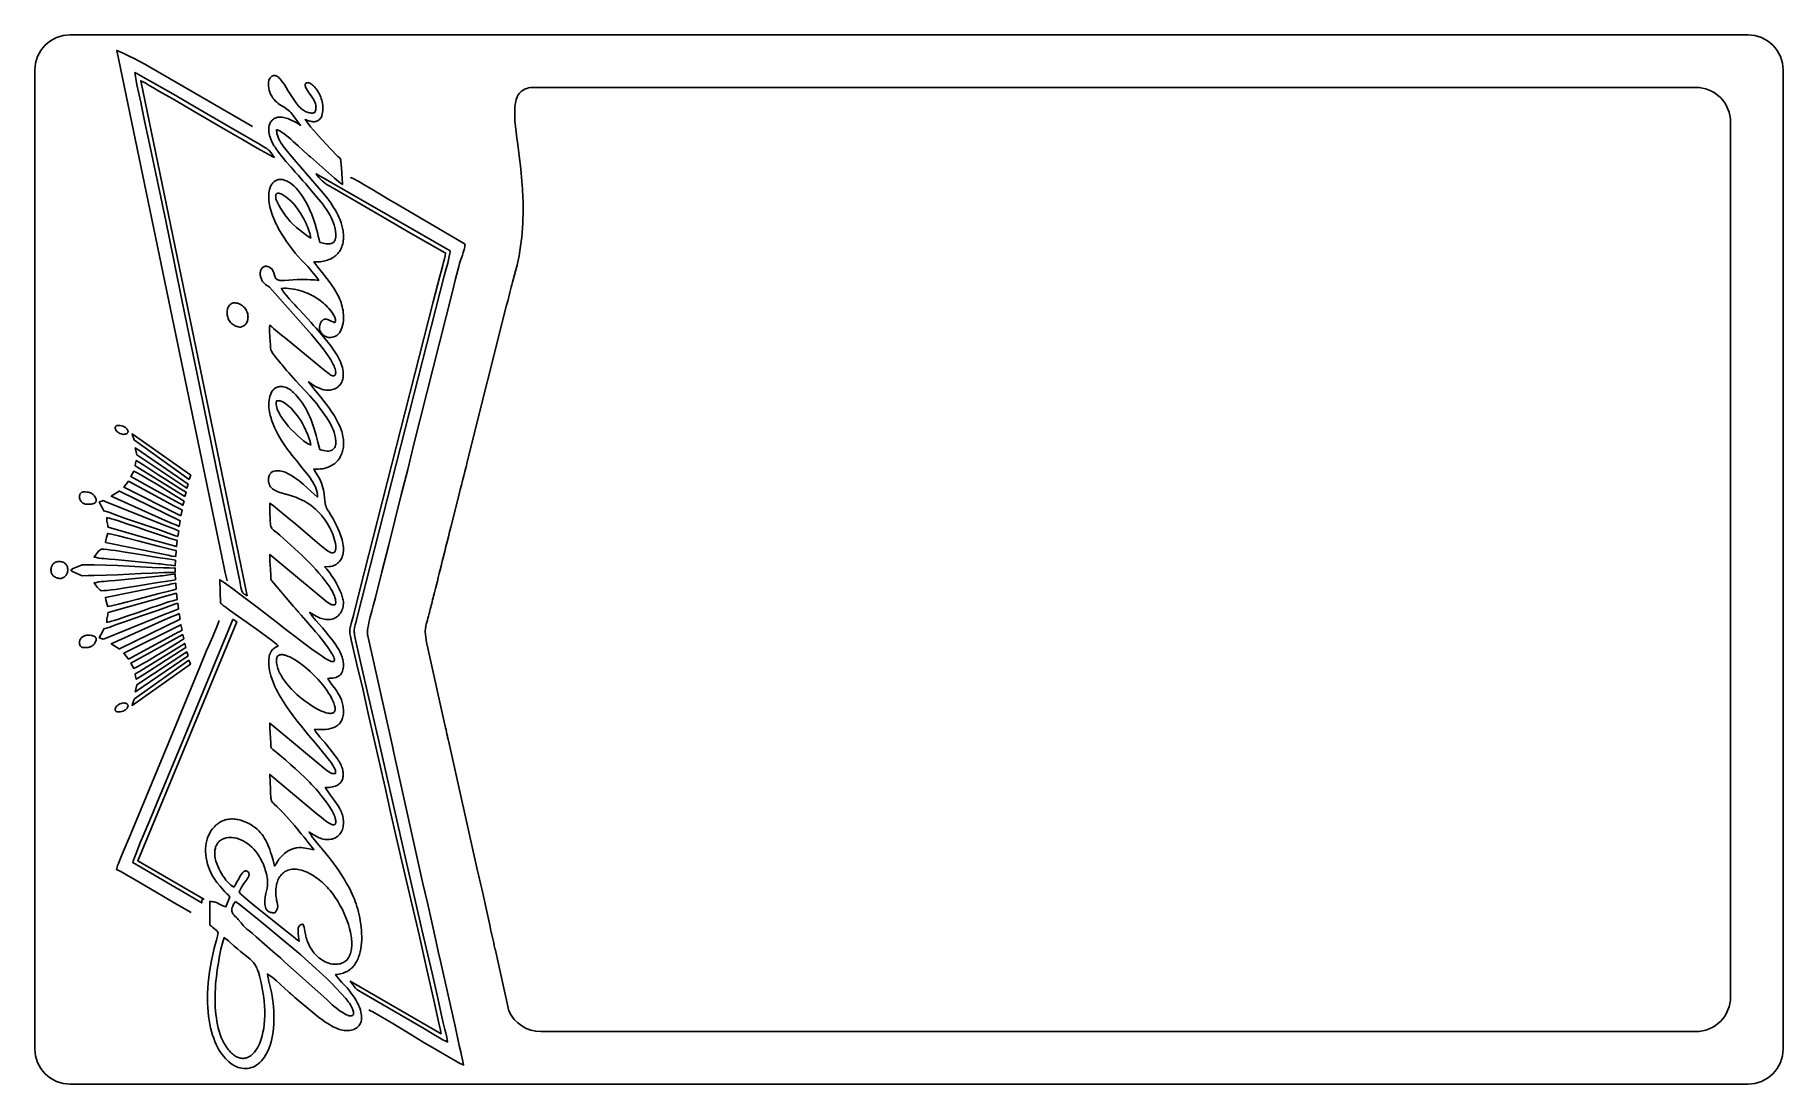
# Model space of a CAD drawing. Extents: x 0 to 500, y 0 to 300.
import ezdxf

# ---------------------------------------------------------------- set-up
doc = ezdxf.new("R2010")
doc.units = 0
doc.layers.add('Camada 1', color=250, linetype='CONTINUOUS')
doc.layers.add('Nível Padrão', color=18, linetype='CONTINUOUS')

msp = doc.modelspace()

# ---------------------------------------------------------------- linework, layer by layer
at = {"layer": 'Camada 1'}
for points in [[(54.95, 143.86), (54.44, 146.17), (53.93, 148.53), (53, 153.16), (23.41, 295.58), (23.7, 295.49), (24.11, 295.32), (25.27, 294.78), (26.73, 294.07), (28.34, 293.24), (31.41, 291.63), (32.56, 291), (33.25, 290.61), (62.25, 273.85)], [(75.15, 265.93), (75.15, 265.93)], [(90.36, 259.32), (90.36, 259.2), (90.7, 259.08), (91.21, 258.84), (91.85, 258.51), (92.61, 258.09), (94.4, 257.06), (96.38, 255.88), (100.23, 253.56), (101.73, 252.65), (102.7, 252.08), (123.02, 240.16), (122.97, 239.78), (122.91, 239.39), (122.84, 239), (122.74, 238.62), (122.52, 237.84), (122.26, 237.05), (121.71, 235.46), (121.46, 234.65), (121.23, 233.83), (120.32, 230.23), (119.4, 226.6), (108.41, 182.98), (106.61, 175.73), (104.76, 168.45), (102.92, 161.16), (101.09, 153.84), (99.26, 146.47), (97.43, 139.16), (97.16, 138.12), (96.78, 136.77), (96.34, 135.23), (95.91, 133.59), (95.71, 132.76), (95.53, 131.96), (95.37, 131.18), (95.24, 130.45), (95.16, 129.77), (95.11, 129.16), (95.12, 128.63), (95.14, 128.41), (95.18, 128.2), (101.84, 98.38), (102.04, 97.5), (102.23, 96.58), (102.42, 95.65), (102.63, 94.74), (110.99, 57.34), (111.65, 54.6), (112.29, 51.84), (113.52, 46.29), (114.73, 40.71), (115.35, 37.92), (115.99, 35.13), (120.15, 16.52), (120.34, 15.64), (120.53, 14.72), (120.73, 13.79), (120.93, 12.88), (121.36, 11.04), (121.78, 9.19), (122.6, 5.48), (122.47, 5.51), (122.29, 5.57), (121.78, 5.8), (121.09, 6.15), (120.25, 6.6), (118.24, 7.74), (115.96, 9.07), (113.66, 10.45), (111.54, 11.73), (108.78, 13.42), (106.29, 14.95), (102.33, 17.34), (100.23, 18.58), (98.28, 19.71), (96.65, 20.62), (96.01, 20.96), (95.51, 21.2)], [(44.65, 49.03), (39.85, 51.81), (36.74, 53.67), (31.45, 56.81), (28.69, 58.42), (26.23, 59.82), (25.2, 60.39), (24.35, 60.84), (23.71, 61.15), (23.49, 61.24), (23.33, 61.29), (23.38, 61.61), (23.49, 62.02), (23.65, 62.51), (23.85, 63.07), (24.34, 64.32), (24.92, 65.7), (26.11, 68.39), (26.6, 69.52), (26.95, 70.36), (28.54, 74.29), (30.16, 78.21), (33.43, 86.03), (36.71, 93.85), (38.32, 97.77), (39.91, 101.7), (47.28, 119.5), (49.09, 123.93), (49.71, 125.36), (50.85, 127.97), (51.45, 129.39), (51.99, 130.71), (52.41, 131.83), (52.55, 132.26), (52.64, 132.59)]]:
    msp.add_lwpolyline(points, dxfattribs=at)
for points in [[(68.48, 264.94), (67.93, 265.75), (67.49, 266.36), (67.11, 266.82), (66.92, 267.01), (66.74, 267.19), (66.54, 267.35), (66.32, 267.5), (65.79, 267.83), (64.22, 268.73), (57.25, 272.78), (45.47, 279.63), (39.43, 283.13), (34.16, 286.15), (30.33, 288.32), (29.16, 288.96), (28.6, 289.24), (28.65, 288.72), (28.72, 288.17), (28.91, 287.01), (29.15, 285.78), (29.43, 284.52), (30, 282), (30.27, 280.81), (30.51, 279.71), (31.47, 274.97), (32.45, 270.24), (34.94, 258.59), (37.39, 246.87), (39.81, 235.12), (42.22, 223.33), (47.02, 199.77), (49.43, 188.01), (51.86, 176.31), (58.68, 143.37), (58.83, 142.59), (58.93, 141.96), (59.03, 141.44), (59.09, 141.21), (59.16, 141), (59.25, 140.8), (59.35, 140.62), (59.49, 140.45), (59.65, 140.28), (59.85, 140.12), (60.09, 139.95), (60.37, 139.78), (60.69, 139.61), (30.28, 286.89), (30.88, 286.6), (31.48, 286.28), (32.71, 285.59), (33.93, 284.87), (35.13, 284.15), (36.33, 283.45), (37.52, 282.76), (39.89, 281.41), (45.54, 278.12), (54.66, 272.8), (59.36, 270.08), (63.53, 267.67), (66.73, 265.87), (67.82, 265.28), (68.48, 264.94)], [(68.48, 264.94), (67.82, 265.28), (66.73, 265.87), (63.53, 267.67), (59.36, 270.08), (54.66, 272.8), (45.54, 278.12), (39.89, 281.41), (37.52, 282.76), (36.33, 283.45), (35.13, 284.15), (33.93, 284.87), (32.71, 285.59), (31.48, 286.28), (30.88, 286.6), (30.28, 286.89), (60.69, 139.61), (60.37, 139.78), (60.09, 139.95), (59.85, 140.12), (59.65, 140.28), (59.49, 140.45), (59.35, 140.62), (59.25, 140.8), (59.16, 141), (59.09, 141.21), (59.03, 141.44), (58.93, 141.96), (58.83, 142.59), (58.68, 143.37), (51.86, 176.31), (49.43, 188.01), (47.02, 199.77), (42.22, 223.33), (39.81, 235.12), (37.39, 246.87), (34.94, 258.59), (32.45, 270.24), (31.47, 274.97), (30.51, 279.71), (30.27, 280.81), (30, 282), (29.43, 284.52), (29.15, 285.78), (28.91, 287.01), (28.72, 288.17), (28.65, 288.72), (28.6, 289.24), (29.16, 288.96), (30.33, 288.32), (34.16, 286.15), (39.43, 283.13), (45.47, 279.63), (57.25, 272.78), (64.22, 268.73), (65.79, 267.83), (66.32, 267.5), (66.54, 267.35), (66.74, 267.19), (66.92, 267.01), (67.11, 266.82), (67.49, 266.36), (67.93, 265.75), (68.48, 264.94)], [(81.84, 276.33), (82.03, 276.84), (82.17, 277.35), (82.28, 277.86), (82.34, 278.37), (82.37, 278.88), (82.37, 279.39), (82.33, 279.89), (82.26, 280.38), (82.17, 280.86), (82.05, 281.34), (81.9, 281.8), (81.74, 282.25), (81.56, 282.69), (81.36, 283.11), (81.14, 283.51), (80.91, 283.89), (80.68, 284.25), (80.43, 284.59), (80.18, 284.9), (79.92, 285.19), (79.67, 285.45), (79.41, 285.68), (79.16, 285.88), (78.91, 286.05), (78.67, 286.18), (78.44, 286.28), (78.22, 286.34), (78.02, 286.36), (77.83, 286.35), (77.66, 286.29), (77.51, 286.19), (77.38, 286.04), (77.31, 285.9), (77.27, 285.75), (77.27, 285.59), (77.29, 285.42), (77.34, 285.23), (77.42, 285.04), (77.64, 284.62), (77.93, 284.16), (78.26, 283.67), (79.01, 282.61), (79.38, 282.05), (79.72, 281.46), (79.87, 281.17), (80.01, 280.87), (80.13, 280.56), (80.23, 280.26), (80.31, 279.95), (80.36, 279.64), (80.39, 279.33), (80.38, 279.02), (80.35, 278.71), (80.28, 278.4), (80.17, 278.1), (80.03, 277.79), (79.71, 277.71), (79.39, 277.68), (79.08, 277.67), (78.77, 277.69), (78.47, 277.74), (78.17, 277.81), (77.88, 277.91), (77.6, 278.02), (77.33, 278.15), (77.07, 278.29), (76.59, 278.59), (76.18, 278.92), (75.84, 279.23), (75.52, 279.57), (75.2, 279.94), (74.89, 280.32), (74.59, 280.72), (74, 281.55), (73.43, 282.41), (72.35, 284.16), (71.83, 285), (71.33, 285.8), (70.84, 286.52), (70.36, 287.16), (70.12, 287.44), (69.88, 287.69), (69.65, 287.9), (69.41, 288.09), (69.18, 288.23), (68.94, 288.34), (68.71, 288.4), (68.47, 288.42), (68.23, 288.39), (68, 288.31), (67.76, 288.18), (67.52, 287.99), (67.32, 287.77), (67.15, 287.53), (67.02, 287.25), (66.92, 286.95), (66.84, 286.64), (66.8, 286.31), (66.78, 285.97), (66.79, 285.62), (66.82, 285.27), (66.86, 284.92), (66.92, 284.57), (67, 284.24), (67.19, 283.61), (67.41, 283.07), (67.56, 282.76), (67.72, 282.48), (68.05, 281.95), (68.41, 281.5), (68.79, 281.09), (69.18, 280.74), (69.58, 280.42), (69.99, 280.14), (70.4, 279.87), (71.24, 279.36), (71.65, 279.09), (72.06, 278.81), (72.45, 278.51), (72.83, 278.17), (73.2, 277.79), (73.55, 277.35), (75.97, 274.15), (75.64, 274.4), (75.2, 274.68), (74.68, 274.98), (74.1, 275.29), (73.5, 275.58), (72.89, 275.85), (72.32, 276.08), (71.81, 276.25), (71.44, 276.35), (71.08, 276.42), (70.74, 276.48), (70.41, 276.51), (70.1, 276.52), (69.79, 276.51), (69.5, 276.47), (69.22, 276.41), (68.95, 276.32), (68.7, 276.21), (68.45, 276.08), (68.21, 275.92), (67.98, 275.73), (67.77, 275.52), (67.56, 275.29), (67.36, 275.03), (67.17, 274.56), (67.03, 274.09), (66.94, 273.61), (66.9, 273.14), (66.89, 272.66), (66.93, 272.18), (67, 271.7), (67.11, 271.21), (67.25, 270.73), (67.42, 270.25), (67.62, 269.77), (67.84, 269.29), (68.09, 268.81), (68.37, 268.34), (68.66, 267.87), (68.97, 267.4), (69.63, 266.48), (70.33, 265.58), (71.06, 264.7), (71.8, 263.85), (73.22, 262.25), (73.88, 261.51), (74.47, 260.81), (74.91, 260.3), (75.35, 259.81), (75.79, 259.32), (76.21, 258.81), (76.63, 258.31), (77.04, 257.87), (77.45, 257.42), (77.87, 256.92), (79.58, 254.89), (80.66, 253.64), (81.21, 252.98), (81.76, 252.3), (82.31, 251.59), (82.85, 250.86), (83.36, 250.12), (83.86, 249.35), (84.31, 248.57), (84.73, 247.78), (85.11, 246.98), (85.43, 246.16), (85.57, 245.75), (85.69, 245.34), (85.8, 244.92), (85.89, 244.51), (85.96, 244.09), (86.01, 243.67), (86.04, 243.26), (86.05, 242.84), (86.03, 242.29), (85.96, 241.82), (85.9, 241.61), (85.84, 241.42), (85.77, 241.24), (85.69, 241.08), (85.6, 240.94), (85.49, 240.81), (85.38, 240.7), (85.26, 240.6), (85.14, 240.51), (85, 240.44), (84.71, 240.33), (84.38, 240.26), (84.04, 240.23), (83.66, 240.24), (83.27, 240.27), (82.86, 240.33), (82.43, 240.42), (81.53, 240.63), (81.38, 241.08), (81.25, 241.54), (81.01, 242.5), (80.79, 243.48), (80.55, 244.43), (80.11, 245.92), (79.64, 247.32), (79.15, 248.64), (78.64, 249.87), (78.11, 251.02), (77.56, 252.08), (77, 253.06), (76.43, 253.96), (75.86, 254.78), (75.28, 255.51), (74.7, 256.17), (74.12, 256.75), (73.55, 257.25), (72.98, 257.68), (72.42, 258.02), (72.14, 258.17), (71.87, 258.3), (71.6, 258.41), (71.33, 258.5), (71.07, 258.57), (70.82, 258.63), (70.57, 258.66), (70.32, 258.68), (70.08, 258.68), (69.85, 258.66), (69.62, 258.63), (69.4, 258.58), (69.18, 258.51), (68.98, 258.42), (68.78, 258.32), (68.59, 258.2), (68.4, 258.06), (68.23, 257.9), (68.06, 257.73), (67.91, 257.54), (67.76, 257.34), (67.62, 257.12), (67.5, 256.88), (67.38, 256.63), (67.28, 256.36), (67.19, 256.07), (67.1, 255.77), (67.03, 255.46), (66.93, 254.78), (66.88, 254.03), (66.89, 253.23), (66.93, 252.64), (67, 252.04), (67.09, 251.43), (67.22, 250.82), (67.37, 250.2), (67.54, 249.58), (67.74, 248.96), (67.96, 248.33), (68.21, 247.7), (68.47, 247.08), (68.75, 246.45), (69.05, 245.82), (69.37, 245.2), (69.7, 244.57), (70.41, 243.34), (71.16, 242.13), (71.95, 240.95), (72.78, 239.8), (73.62, 238.69), (74.47, 237.64), (75.32, 236.64), (76.17, 235.7), (76.99, 234.84), (78.01, 233.75), (78.6, 233.09), (79.2, 232.4), (79.79, 231.69), (80.34, 231), (80.81, 230.36), (81.18, 229.81), (79.92, 229.93), (78.82, 230.02), (77.84, 230.08), (76.91, 230.1), (75.98, 230.09), (74.99, 230.06), (73.88, 229.99), (72.58, 229.9), (71.41, 229.83), (70.81, 229.81), (70.24, 229.81), (70.02, 229.83), (69.82, 229.86), (69.64, 229.9), (69.48, 229.96), (69.33, 230.03), (69.2, 230.11), (69.09, 230.2), (68.99, 230.3), (68.81, 230.52), (68.68, 230.78), (68.57, 231.05), (68.48, 231.35), (68.3, 231.96), (68.2, 232.26), (68.08, 232.56), (67.92, 232.84), (67.72, 233.1), (67.6, 233.22), (67.47, 233.34), (67.32, 233.44), (67.15, 233.54), (66.89, 233.66), (66.64, 233.75), (66.41, 233.81), (66.18, 233.84), (65.97, 233.84), (65.78, 233.82), (65.59, 233.78), (65.42, 233.71), (65.26, 233.62), (65.12, 233.51), (64.98, 233.39), (64.87, 233.24), (64.76, 233.08), (64.67, 232.91), (64.6, 232.72), (64.54, 232.52), (64.49, 232.31), (64.46, 232.09), (64.44, 231.87), (64.44, 231.64), (64.45, 231.4), (64.48, 231.16), (64.52, 230.92), (64.58, 230.68), (64.66, 230.44), (64.75, 230.2), (64.85, 229.96), (64.98, 229.73), (65.12, 229.51), (65.27, 229.29), (65.45, 229.08), (65.64, 228.89), (65.8, 228.74), (65.97, 228.61), (66.32, 228.37), (66.69, 228.13), (67.09, 227.84), (79.13, 214.3), (80.76, 212.34), (81.37, 211.57), (82.03, 210.74), (82.7, 209.85), (83.37, 208.93), (84.01, 208), (84.6, 207.08), (85.12, 206.18), (85.34, 205.74), (85.54, 205.32), (85.71, 204.91), (85.85, 204.52), (85.95, 204.16), (86.01, 203.81), (86.03, 203.49), (86.01, 203.2), (85.95, 202.94), (85.89, 202.82), (85.83, 202.71), (85.76, 202.65), (85.67, 202.6), (85.5, 202.54), (85.3, 202.53), (85.09, 202.56), (84.88, 202.62), (84.66, 202.72), (84.45, 202.84), (84.23, 202.97), (83.63, 203.43), (83.06, 203.88), (71.63, 213.25), (70.49, 214.2), (69.37, 215.15), (68.27, 216.09), (67.71, 216.54), (67.15, 216.98), (67.13, 216.43), (67.13, 215.6), (67.21, 213.47), (67.27, 212.36), (67.34, 211.35), (67.41, 210.53), (67.48, 209.99), (67.55, 209.78), (67.65, 209.54), (67.8, 209.28), (67.97, 209), (68.4, 208.4), (68.9, 207.77), (69.92, 206.57), (70.35, 206.06), (70.69, 205.65), (71.31, 204.86), (71.95, 204.09), (72.61, 203.34), (73.27, 202.59), (74.61, 201.13), (75.97, 199.69), (77.32, 198.24), (78.66, 196.77), (79.31, 196.03), (79.96, 195.27), (80.59, 194.49), (81.2, 193.7), (82, 192.63), (82.75, 191.59), (83.49, 190.49), (84.25, 189.26), (84.6, 188.63), (84.95, 187.93), (85.26, 187.18), (85.55, 186.39), (85.78, 185.59), (85.87, 185.19), (85.95, 184.8), (86.01, 184.41), (86.05, 184.03), (86.06, 183.66), (86.06, 183.31), (86.02, 182.97), (85.96, 182.65), (85.88, 182.35), (85.76, 182.07), (85.61, 181.82), (85.43, 181.6), (85.22, 181.41), (84.97, 181.25), (84.68, 181.13), (84.35, 181.05), (83.98, 181), (83.57, 181), (83.12, 181.04), (82.61, 181.13), (82.07, 181.27), (81.47, 181.47), (80.94, 183.53), (80.42, 185.48), (80.15, 186.41), (79.88, 187.33), (79.59, 188.21), (79.29, 189.08), (78.97, 189.93), (78.63, 190.76), (78.26, 191.58), (77.87, 192.38), (77.44, 193.17), (76.98, 193.96), (76.48, 194.73), (75.93, 195.5), (75.49, 196.07), (74.95, 196.73), (74.64, 197.07), (74.31, 197.42), (73.96, 197.76), (73.59, 198.09), (73.19, 198.4), (72.78, 198.68), (72.36, 198.93), (71.92, 199.14), (71.46, 199.3), (70.99, 199.42), (70.75, 199.45), (70.51, 199.47), (70.27, 199.47), (70.02, 199.45), (69.77, 199.42), (69.54, 199.37), (69.31, 199.3), (69.1, 199.21), (68.89, 199.11), (68.7, 198.99), (68.52, 198.86), (68.35, 198.71), (68.19, 198.55), (68.04, 198.38), (67.76, 198), (67.53, 197.58), (67.34, 197.13), (67.18, 196.64), (67.06, 196.12), (66.97, 195.59), (66.92, 195.04), (66.9, 194.48), (66.91, 193.91), (66.94, 193.35), (67.01, 192.79), (67.1, 192.26), (67.2, 191.74), (67.32, 191.22), (67.45, 190.71), (67.75, 189.7), (68.11, 188.71), (68.51, 187.74), (68.96, 186.8), (69.44, 185.87), (69.95, 184.96), (70.5, 184.07), (71.07, 183.19), (71.66, 182.34), (72.27, 181.5), (72.88, 180.68), (73.51, 179.88), (74.76, 178.32), (75.98, 176.82), (77.14, 175.38), (77.69, 174.68), (78.21, 174), (78.69, 173.33), (79.13, 172.67), (79.54, 172.03), (79.89, 171.39), (80.2, 170.77), (80.44, 170.16), (80.63, 169.56), (80.7, 169.27), (80.75, 168.97), (80.79, 168.68), (80.81, 168.39), (80.81, 168.11), (80.79, 167.83), (79.9, 168.64), (78.92, 169.55), (77.86, 170.52), (76.73, 171.51), (76.14, 172), (75.54, 172.47), (74.93, 172.94), (74.31, 173.38), (73.67, 173.8), (73.03, 174.19), (72.38, 174.54), (71.72, 174.86), (71.29, 175.03), (70.86, 175.17), (70.42, 175.28), (69.99, 175.36), (69.57, 175.4), (69.16, 175.4), (68.76, 175.35), (68.39, 175.27), (68.05, 175.14), (67.88, 175.05), (67.73, 174.96), (67.59, 174.85), (67.46, 174.73), (67.34, 174.59), (67.22, 174.45), (67.12, 174.28), (67.04, 174.11), (66.96, 173.92), (66.9, 173.71), (66.85, 173.5), (66.82, 173.26), (66.8, 173.01), (66.8, 172.75), (66.84, 172.27), (66.92, 171.83), (67.04, 171.44), (67.2, 171.09), (67.4, 170.78), (67.64, 170.49), (67.92, 170.24), (68.23, 170.01), (68.57, 169.8), (68.94, 169.61), (69.34, 169.44), (69.77, 169.28), (70.7, 168.98), (71.72, 168.68), (72.82, 168.36), (73.98, 167.99), (74.58, 167.78), (75.19, 167.54), (75.8, 167.28), (76.43, 166.99), (77.06, 166.67), (77.69, 166.31), (78.32, 165.9), (78.96, 165.46), (79.59, 164.97), (80.22, 164.43), (80.85, 163.83), (81.47, 163.18), (81.93, 162.65), (82.38, 162.11), (82.8, 161.56), (83.21, 160.98), (83.61, 160.38), (83.99, 159.73), (84.36, 159.05), (84.72, 158.32), (84.94, 157.8), (85.17, 157.21), (85.4, 156.57), (85.61, 155.9), (85.79, 155.22), (85.93, 154.54), (86.02, 153.91), (86.04, 153.61), (86.05, 153.32), (86.04, 153.06), (86.01, 152.82), (85.96, 152.6), (85.89, 152.4), (85.8, 152.24), (85.68, 152.11), (85.53, 152.01), (85.36, 151.95), (85.16, 151.93), (84.93, 151.95), (84.67, 152.02), (84.38, 152.14), (84.05, 152.3), (83.69, 152.52), (83.29, 152.79), (82.85, 153.13), (81.42, 154.3), (79.43, 155.97), (74.58, 160.07), (72.13, 162.12), (69.95, 163.93), (68.22, 165.32), (67.59, 165.79), (67.16, 166.08), (67.22, 163.46), (67.26, 161.59), (67.29, 160.89), (67.33, 160.32), (67.39, 159.85), (67.48, 159.47), (67.61, 159.16), (67.77, 158.88), (67.99, 158.63), (68.26, 158.37), (68.99, 157.78), (69.46, 157.4), (70.01, 156.93), (76.37, 151.23), (77.22, 150.4), (78.62, 148.99), (79.45, 148.11), (80.33, 147.14), (81.24, 146.1), (82.14, 145.02), (83.02, 143.91), (83.83, 142.8), (84.21, 142.24), (84.56, 141.7), (84.88, 141.16), (85.17, 140.63), (85.42, 140.12), (85.64, 139.62), (85.81, 139.14), (85.93, 138.69), (86.01, 138.25), (86.03, 137.85), (86.02, 137.65), (86, 137.47), (85.96, 137.29), (85.9, 137.12), (85.7, 137.05), (85.5, 137), (85.3, 136.99), (85.1, 137.01), (84.9, 137.06), (84.71, 137.13), (84.52, 137.22), (84.33, 137.32), (83.96, 137.57), (83.62, 137.83), (83.02, 138.32), (80.72, 140.18), (67.21, 151.44), (67.18, 150.79), (67.18, 150.08), (67.2, 149.33), (67.25, 148.57), (67.35, 147.04), (67.43, 145.62), (67.46, 144.67), (67.48, 144.4), (67.53, 144.2), (67.62, 144.04), (67.75, 143.86), (68.24, 143.31), (73.98, 136.56), (74.4, 136.1), (74.71, 135.73), (74.99, 135.38), (75.32, 134.99), (76.11, 134.11), (77.52, 132.53), (79.32, 130.47), (80.28, 129.33), (81.25, 128.16), (82.19, 126.98), (83.08, 125.83), (83.88, 124.73), (84.57, 123.71), (84.86, 123.25), (85.11, 122.81), (85.32, 122.41), (85.48, 122.04), (85.59, 121.72), (85.64, 121.45), (85.64, 121.33), (85.63, 121.22), (85.61, 121.13), (85.56, 121.05), (85.51, 120.97), (85.51, 120.91), (85.53, 120.87), (85.54, 120.83), (85.5, 120.81), (85.4, 120.8), (84.86, 120.82), (84.73, 120.84), (84.57, 120.9), (84.14, 121.09), (83.59, 121.4), (82.92, 121.82), (82.14, 122.33), (81.26, 122.93), (79.24, 124.37), (76.93, 126.08), (74.4, 127.98), (71.72, 130.02), (68.97, 132.14), (63.53, 136.34), (58.64, 140.09), (56.59, 141.63), (54.9, 142.87), (54.21, 143.36), (53.64, 143.75), (53.19, 144.03), (52.87, 144.19), (53.1, 137.52), (53.17, 137.42), (53.33, 137.28), (53.86, 136.84), (54.65, 136.24), (55.67, 135.5), (58.19, 133.7), (61.08, 131.67), (64, 129.6), (66.62, 127.7), (67.7, 126.89), (68.58, 126.2), (69.22, 125.66), (69.43, 125.45), (69.57, 125.29), (69.23, 125.12), (68.92, 124.94), (68.63, 124.76), (68.36, 124.56), (68.12, 124.36), (67.89, 124.14), (67.7, 123.9), (67.52, 123.64), (67.37, 123.36), (67.23, 123.05), (67.12, 122.72), (67.03, 122.36), (66.97, 121.96), (66.92, 121.53), (66.89, 121.05), (66.88, 120.54), (66.91, 119.8), (66.99, 119.05), (67.11, 118.3), (67.27, 117.54), (67.48, 116.77), (67.72, 116), (68, 115.22), (68.31, 114.45), (68.65, 113.67), (69.03, 112.88), (69.43, 112.1), (69.85, 111.32), (70.3, 110.55), (70.77, 109.77), (71.26, 109), (71.76, 108.24), (72.81, 106.73), (73.89, 105.25), (75, 103.81), (76.11, 102.41), (77.2, 101.07), (78.26, 99.8), (80.22, 97.46), (81.87, 95.44), (83.48, 93.45), (84.22, 92.55), (84.68, 91.95), (85.13, 91.31), (85.34, 90.97), (85.53, 90.64), (85.69, 90.31), (85.83, 89.98), (85.92, 89.67), (85.97, 89.37), (85.98, 89.09), (85.96, 88.96), (85.92, 88.84), (85.72, 88.78), (85.52, 88.75), (85.31, 88.76), (85.11, 88.79), (84.9, 88.85), (84.7, 88.92), (84.5, 89.01), (84.3, 89.12), (83.93, 89.36), (83.58, 89.61), (83.03, 90.08), (67.2, 103.2), (67.18, 102.53), (67.19, 101.84), (67.25, 100.39), (67.35, 98.93), (67.42, 97.54), (67.45, 96.69), (67.48, 96.42), (67.54, 96.2), (67.65, 96.03), (67.81, 95.85), (68.05, 95.65), (68.38, 95.4), (71.7, 92.68), (73.09, 91.4), (74.48, 90.15), (75.85, 88.91), (77.19, 87.65), (78.5, 86.36), (79.14, 85.7), (79.77, 85.03), (80.39, 84.33), (80.99, 83.62), (81.58, 82.89), (82.15, 82.13), (83.27, 80.66), (83.96, 79.7), (84.31, 79.19), (84.65, 78.66), (84.97, 78.13), (85.27, 77.59), (85.53, 77.06), (85.74, 76.53), (85.9, 76.02), (85.96, 75.77), (86, 75.53), (86.03, 75.3), (86.03, 75.07), (86.02, 74.85), (85.98, 74.64), (85.94, 74.48), (85.87, 74.36), (85.78, 74.26), (85.67, 74.19), (85.55, 74.15), (85.41, 74.13), (85.26, 74.14), (85.09, 74.17), (84.92, 74.22), (84.73, 74.29), (84.34, 74.48), (83.92, 74.72), (83.48, 75.01), (83.04, 75.32), (82.61, 75.65), (81.82, 76.3), (80.76, 77.21), (67.16, 88.52), (67.25, 86.43), (67.34, 84.35), (67.39, 83.04), (67.44, 82.11), (67.47, 81.76), (67.52, 81.46), (67.59, 81.2), (67.69, 80.97), (67.82, 80.74), (67.99, 80.52), (68.2, 80.29), (68.46, 80.02), (69.15, 79.35), (70.1, 78.4), (70.38, 78.13), (70.64, 77.9), (70.9, 77.66), (71.17, 77.39), (74.19, 73.96), (74.68, 73.4), (75.19, 72.77), (75.69, 72.15), (76.17, 71.58), (76.97, 70.6), (78.18, 69.07), (79.31, 67.66), (79.69, 67.19), (79.86, 67.01), (79.37, 67.08), (78.86, 67.17), (77.82, 67.38), (77.28, 67.48), (76.73, 67.56), (76.17, 67.61), (75.59, 67.62), (74.99, 67.57), (74.69, 67.53), (74.38, 67.47), (74.07, 67.39), (73.75, 67.29), (73.43, 67.17), (73.1, 67.02), (72.77, 66.86), (72.44, 66.67), (72.1, 66.45), (71.75, 66.2), (71.4, 65.93), (71.05, 65.63), (70.69, 65.29), (70.32, 64.92), (70.02, 64.59), (69.78, 64.26), (69.56, 63.94), (69.37, 63.62), (69, 62.98), (68.79, 62.65), (68.55, 62.31), (68.1, 64), (67.65, 65.58), (67.41, 66.33), (67.17, 67.04), (66.92, 67.73), (66.64, 68.4), (66.35, 69.03), (66.04, 69.65), (65.7, 70.24), (65.34, 70.8), (64.94, 71.35), (64.5, 71.87), (64.03, 72.38), (63.52, 72.86), (62.95, 73.33), (62.34, 73.78), (61.7, 74.19), (61.02, 74.57), (60.32, 74.91), (59.6, 75.2), (58.87, 75.44), (58.49, 75.54), (58.12, 75.62), (57.74, 75.69), (57.37, 75.74), (56.99, 75.78), (56.61, 75.8), (56.23, 75.8), (55.85, 75.78), (55.48, 75.74), (55.11, 75.69), (54.74, 75.61), (54.37, 75.51), (54.01, 75.39), (53.65, 75.25), (53.3, 75.08), (52.95, 74.89), (52.61, 74.68), (52.28, 74.44), (51.73, 73.98), (51.23, 73.48), (50.77, 72.94), (50.35, 72.36), (49.98, 71.74), (49.66, 71.09), (49.38, 70.4), (49.16, 69.67), (48.99, 68.92), (48.87, 68.13), (48.81, 67.32), (48.8, 66.48), (48.86, 65.61), (48.97, 64.72), (49.15, 63.81), (49.38, 62.88), (49.63, 62.11), (49.9, 61.38), (50.21, 60.68), (50.54, 60.01), (50.9, 59.37), (51.27, 58.77), (51.66, 58.2), (52.06, 57.66), (52.97, 56.54), (53.85, 55.49), (54.31, 54.98), (54.78, 54.52), (55.26, 54.06), (55.75, 53.55), (54.63, 50.63), (54.31, 50.74), (54.03, 50.85), (53.52, 51.09), (52.63, 51.57), (52.14, 51.79), (51.87, 51.89), (51.57, 51.98), (51.24, 52.06), (50.87, 52.13), (50.45, 52.19), (49.99, 52.24), (50, 45.44), (50.27, 45.28), (50.58, 45.06), (50.91, 44.79), (51.25, 44.5), (51.89, 43.9), (52.37, 43.38), (52.29, 42.88), (52.18, 42.32), (51.88, 41.14), (51.55, 39.94), (51.26, 38.85), (50.84, 37.08), (50.48, 35.36), (50.18, 33.68), (49.92, 32.05), (49.71, 30.46), (49.55, 28.92), (49.44, 27.43), (49.37, 25.98), (49.35, 24.57), (49.36, 23.21), (49.42, 21.9), (49.51, 20.63), (49.64, 19.41), (49.81, 18.24), (50.01, 17.11), (50.24, 16.03), (50.51, 15), (50.8, 14.02), (51.12, 13.08), (51.47, 12.19), (51.84, 11.34), (52.23, 10.55), (52.64, 9.8), (53.07, 9.1), (53.52, 8.45), (53.99, 7.84), (54.47, 7.29), (54.97, 6.78), (55.47, 6.32), (55.99, 5.91), (56.52, 5.55), (57.05, 5.24), (57.58, 4.98), (58.12, 4.77), (58.67, 4.61), (59.21, 4.5), (59.75, 4.43), (60.29, 4.42), (60.83, 4.46), (61.36, 4.55), (61.88, 4.69), (62.39, 4.87), (62.89, 5.12), (63.39, 5.41), (63.86, 5.75), (64.32, 6.14), (64.77, 6.59), (65.19, 7.08), (65.6, 7.63), (65.98, 8.23), (66.35, 8.88), (66.68, 9.59), (66.99, 10.34), (67.27, 11.15), (67.53, 12.02), (67.75, 12.93), (67.94, 13.9), (68.09, 14.92), (68.21, 15.99), (68.29, 17.12), (68.34, 18.3), (68.34, 19.53), (68.3, 20.82), (68.21, 22.16), (68.14, 23), (68.05, 23.77), (67.96, 24.48), (67.86, 25.13), (67.63, 26.31), (67.39, 27.37), (66.91, 29.32), (66.69, 30.34), (66.6, 30.88), (66.51, 31.45), (66.96, 31.17), (67.41, 30.87), (67.85, 30.54), (68.28, 30.2), (69.12, 29.48), (69.94, 28.72), (71.57, 27.19), (72.38, 26.46), (72.8, 26.11), (73.22, 25.77), (73.52, 25.52), (73.76, 25.29), (74, 25.06), (74.3, 24.78), (79.97, 20.05), (81.11, 19.14), (82.3, 18.26), (82.92, 17.83), (83.55, 17.41), (84.2, 17.01), (84.85, 16.61), (85.3, 16.36), (85.76, 16.14), (86.21, 15.94), (86.67, 15.77), (87.12, 15.62), (87.57, 15.5), (88.01, 15.41), (88.45, 15.35), (88.88, 15.31), (89.3, 15.29), (89.71, 15.31), (90.11, 15.35), (90.49, 15.42), (90.85, 15.51), (91.2, 15.63), (91.53, 15.78), (91.84, 15.95), (92.13, 16.15), (92.39, 16.38), (92.63, 16.63), (92.84, 16.91), (93.02, 17.22), (93.17, 17.55), (93.29, 17.91), (93.37, 18.3), (93.42, 18.71), (93.44, 19.15), (93.41, 19.62), (93.35, 20.11), (93.24, 20.63), (93.1, 21.17), (92.9, 21.75), (92.77, 22.1), (92.61, 22.45), (92.26, 23.16), (91.87, 23.85), (91.45, 24.53), (91.01, 25.19), (90.58, 25.81), (89.75, 26.92), (89.31, 27.47), (88.82, 28.01), (87.81, 29.08), (87.3, 29.61), (86.82, 30.16), (86.38, 30.72), (86.18, 31.01), (86, 31.31), (86.47, 31.35), (86.92, 31.42), (87.36, 31.5), (87.77, 31.61), (88.17, 31.73), (88.56, 31.87), (88.92, 32.04), (89.27, 32.21), (89.6, 32.41), (89.92, 32.62), (90.22, 32.85), (90.51, 33.09), (90.78, 33.35), (91.03, 33.62), (91.27, 33.91), (91.5, 34.21), (91.71, 34.52), (91.91, 34.84), (92.09, 35.18), (92.27, 35.52), (92.42, 35.88), (92.57, 36.25), (92.83, 37.01), (93.04, 37.8), (93.2, 38.63), (93.32, 39.48), (93.4, 40.34), (93.45, 41.23), (93.46, 42.12), (93.43, 43.03), (93.38, 43.93), (93.29, 44.84), (93.18, 45.74), (93.05, 46.63), (92.89, 47.5), (92.71, 48.36), (92.52, 49.19), (92.31, 49.99), (92.09, 50.77), (91.86, 51.5), (91.62, 52.2), (91.37, 52.85), (91.12, 53.46), (90.73, 54.33), (90.33, 55.17), (89.92, 56), (89.49, 56.8), (89.06, 57.58), (88.62, 58.33), (88.18, 59.07), (87.72, 59.79), (86.81, 61.16), (85.89, 62.46), (84.97, 63.68), (84.06, 64.84), (83.18, 65.93), (82.32, 66.96), (80.75, 68.85), (80.05, 69.72), (79.42, 70.54), (78.87, 71.32), (78.62, 71.69), (78.4, 72.06), (79.56, 71.33), (80.22, 70.94), (80.93, 70.58), (81.3, 70.42), (81.68, 70.27), (82.07, 70.15), (82.47, 70.04), (82.88, 69.97), (83.31, 69.92), (83.74, 69.9), (84.17, 69.92), (84.59, 69.98), (84.99, 70.07), (85.37, 70.18), (85.73, 70.33), (86.07, 70.5), (86.38, 70.7), (86.67, 70.92), (86.94, 71.17), (87.19, 71.44), (87.41, 71.74), (87.61, 72.06), (87.78, 72.4), (87.92, 72.76), (88.04, 73.14), (88.13, 73.53), (88.2, 73.95), (88.24, 74.4), (88.25, 74.84), (88.23, 75.28), (88.19, 75.71), (88.12, 76.13), (88.03, 76.54), (87.92, 76.95), (87.79, 77.34), (87.65, 77.73), (87.48, 78.12), (87.31, 78.49), (87.12, 78.86), (86.71, 79.57), (86.26, 80.26), (85.8, 80.92), (85.33, 81.55), (84.42, 82.74), (84.01, 83.3), (83.64, 83.83), (83.33, 84.35), (83.21, 84.6), (83.1, 84.84), (83.63, 84.83), (84.14, 84.84), (84.61, 84.88), (85.05, 84.95), (85.46, 85.04), (85.83, 85.16), (86.18, 85.3), (86.5, 85.46), (86.79, 85.64), (87.05, 85.85), (87.28, 86.07), (87.48, 86.31), (87.65, 86.56), (87.8, 86.83), (87.93, 87.12), (88.02, 87.41), (88.1, 87.72), (88.14, 88.04), (88.17, 88.37), (88.17, 88.71), (88.14, 89.05), (88.1, 89.4), (88.03, 89.75), (87.94, 90.11), (87.83, 90.47), (87.7, 90.83), (87.55, 91.19), (87.38, 91.55), (87.19, 91.9), (86.99, 92.26), (86.76, 92.6), (86.52, 92.95), (84.91, 95.09), (83.28, 97.19), (82.88, 97.68), (82.44, 98.19), (81.51, 99.24), (81.06, 99.78), (80.64, 100.33), (80.28, 100.89), (80.12, 101.17), (79.99, 101.45), (80.81, 101.39), (81.61, 101.36), (82.39, 101.37), (83.14, 101.42), (83.87, 101.51), (84.55, 101.66), (84.88, 101.75), (85.2, 101.85), (85.5, 101.97), (85.79, 102.1), (86.07, 102.25), (86.34, 102.42), (86.59, 102.6), (86.83, 102.79), (87.05, 103), (87.25, 103.24), (87.44, 103.48), (87.61, 103.75), (87.76, 104.04), (87.89, 104.34), (88, 104.67), (88.09, 105.01), (88.16, 105.38), (88.21, 105.77), (88.24, 106.18), (88.25, 106.61), (88.23, 107.06), (88.19, 107.5), (88.14, 107.93), (88.07, 108.34), (87.98, 108.73), (87.88, 109.12), (87.76, 109.49), (87.64, 109.85), (87.35, 110.54), (87.02, 111.18), (86.67, 111.78), (86.31, 112.35), (85.93, 112.89), (85.55, 113.39), (84.83, 114.33), (84.5, 114.77), (84.21, 115.2), (83.96, 115.61), (83.77, 116.01), (84.29, 116.02), (84.78, 116.05), (85.24, 116.1), (85.67, 116.18), (86.07, 116.29), (86.44, 116.44), (86.78, 116.61), (87.09, 116.82), (87.36, 117.06), (87.59, 117.35), (87.79, 117.67), (87.96, 118.03), (88.09, 118.44), (88.18, 118.88), (88.23, 119.38), (88.24, 119.92), (88.22, 120.28), (88.19, 120.64), (88.13, 121), (88.06, 121.36), (87.96, 121.72), (87.85, 122.08), (87.59, 122.8), (87.26, 123.51), (86.89, 124.22), (86.47, 124.92), (86.03, 125.61), (85.56, 126.28), (85.07, 126.94), (84.57, 127.58), (84.07, 128.2), (83.09, 129.37), (82.2, 130.43), (81.3, 131.48), (80.34, 132.57), (79.86, 133.13), (79.41, 133.7), (78.98, 134.28), (78.59, 134.86), (79.79, 134.13), (80.47, 133.75), (80.82, 133.57), (81.19, 133.4), (81.57, 133.24), (81.96, 133.11), (82.37, 132.99), (82.78, 132.9), (83.21, 132.84), (83.64, 132.81), (84.09, 132.81), (84.54, 132.86), (84.93, 132.93), (85.3, 133.05), (85.66, 133.19), (85.99, 133.36), (86.31, 133.57), (86.61, 133.81), (86.89, 134.07), (87.14, 134.35), (87.37, 134.67), (87.58, 135), (87.76, 135.35), (87.91, 135.73), (88.04, 136.12), (88.13, 136.53), (88.2, 136.95), (88.23, 137.38), (88.23, 137.69), (88.21, 138.01), (88.16, 138.34), (88.1, 138.69), (88.01, 139.05), (87.91, 139.42), (87.64, 140.19), (87.33, 140.98), (86.96, 141.78), (86.55, 142.58), (86.12, 143.37), (85.67, 144.14), (85.21, 144.87), (84.75, 145.56), (84.31, 146.18), (83.88, 146.74), (83.49, 147.21), (83.14, 147.59), (82.85, 147.86), (84.09, 147.97), (84.61, 148.04), (85.08, 148.13), (85.3, 148.19), (85.51, 148.26), (85.72, 148.36), (85.93, 148.46), (86.14, 148.59), (86.35, 148.74), (86.57, 148.92), (86.79, 149.12), (87.12, 149.47), (87.41, 149.85), (87.65, 150.25), (87.84, 150.67), (88, 151.11), (88.11, 151.56), (88.19, 152.04), (88.23, 152.52), (88.24, 153.02), (88.21, 153.53), (88.16, 154.05), (88.08, 154.58), (87.97, 155.11), (87.84, 155.65), (87.69, 156.19), (87.52, 156.74), (87.33, 157.28), (87.12, 157.82), (86.67, 158.88), (86.19, 159.91), (85.67, 160.91), (85.16, 161.84), (84.65, 162.71), (84.16, 163.49), (83.72, 164.18), (83.49, 164.58), (83.3, 164.98), (83.16, 165.4), (83.05, 165.83), (82.97, 166.27), (82.91, 166.73), (82.8, 167.69), (82.68, 168.74), (82.6, 169.3), (82.49, 169.89), (82.35, 170.5), (82.17, 171.14), (81.94, 171.81), (81.65, 172.52), (81.44, 172.98), (81.2, 173.41), (80.7, 174.23), (80.2, 175.02), (79.96, 175.43), (79.75, 175.86), (81.06, 175.88), (81.64, 175.91), (82.2, 175.97), (82.73, 176.07), (83.28, 176.2), (83.83, 176.39), (84.42, 176.65), (84.85, 176.87), (85.27, 177.12), (85.66, 177.4), (86.04, 177.71), (86.39, 178.05), (86.72, 178.42), (87.01, 178.81), (87.26, 179.22), (87.44, 179.58), (87.61, 179.93), (87.75, 180.29), (87.88, 180.65), (87.99, 181.02), (88.08, 181.38), (88.15, 181.75), (88.21, 182.11), (88.25, 182.48), (88.27, 182.85), (88.28, 183.22), (88.27, 183.6), (88.21, 184.34), (88.1, 185.09), (87.94, 185.85), (87.73, 186.6), (87.47, 187.35), (87.17, 188.09), (86.84, 188.84), (86.47, 189.58), (86.08, 190.31), (85.65, 191.04), (85.21, 191.75), (84.74, 192.46), (84.26, 193.16), (83.77, 193.85), (82.76, 195.18), (81.74, 196.46), (79.81, 198.8), (78.96, 199.84), (78.21, 200.78), (79.21, 200.14), (79.81, 199.77), (80.46, 199.41), (81.14, 199.07), (81.83, 198.78), (82.18, 198.66), (82.52, 198.56), (82.85, 198.48), (83.18, 198.43), (83.6, 198.4), (84, 198.4), (84.39, 198.43), (84.77, 198.49), (85.13, 198.58), (85.48, 198.7), (85.81, 198.84), (86.12, 199.01), (86.42, 199.2), (86.7, 199.41), (86.95, 199.64), (87.18, 199.9), (87.39, 200.17), (87.58, 200.45), (87.74, 200.75), (87.87, 201.07), (88.03, 201.58), (88.14, 202.11), (88.19, 202.65), (88.2, 203.19), (88.16, 203.74), (88.08, 204.3), (87.95, 204.86), (87.79, 205.43), (87.59, 206), (87.36, 206.57), (87.1, 207.14), (86.8, 207.71), (86.49, 208.28), (86.15, 208.85), (85.78, 209.42), (85.41, 209.99), (84.61, 211.1), (83.76, 212.18), (82.9, 213.24), (82.04, 214.25), (80.41, 216.12), (79.67, 216.96), (79.02, 217.73), (75.55, 221.53), (75.01, 222.06), (74.31, 222.78), (73.53, 223.63), (72.72, 224.54), (71.95, 225.45), (71.28, 226.3), (70.99, 226.68), (70.76, 227.02), (70.58, 227.31), (70.47, 227.54), (71.16, 227.56), (71.86, 227.55), (72.56, 227.5), (73.26, 227.42), (73.96, 227.31), (74.65, 227.17), (75.34, 227.01), (76.01, 226.82), (76.67, 226.61), (77.31, 226.38), (77.93, 226.14), (78.53, 225.87), (79.09, 225.6), (79.63, 225.32), (80.14, 225.02), (80.61, 224.72), (81.61, 224.02), (82.08, 223.68), (82.51, 223.33), (82.93, 222.96), (83.33, 222.59), (83.71, 222.18), (84.09, 221.75), (84.73, 220.98), (85.09, 220.49), (85.43, 219.96), (85.58, 219.68), (85.71, 219.4), (85.82, 219.11), (85.89, 218.83), (85.93, 218.55), (85.92, 218.28), (85.87, 218.01), (85.77, 217.75), (85.51, 217.82), (85.25, 217.92), (84.72, 218.16), (84.19, 218.42), (83.92, 218.54), (83.66, 218.63), (83.4, 218.7), (83.15, 218.74), (82.9, 218.73), (82.66, 218.67), (82.54, 218.62), (82.43, 218.55), (82.31, 218.47), (82.2, 218.37), (81.98, 218.11), (81.78, 217.77), (81.59, 217.35), (81.46, 216.94), (81.39, 216.54), (81.38, 216.16), (81.43, 215.8), (81.52, 215.45), (81.66, 215.12), (81.84, 214.82), (82.06, 214.54), (82.31, 214.3), (82.59, 214.08), (82.89, 213.89), (83.22, 213.73), (83.56, 213.61), (83.92, 213.53), (84.29, 213.49), (84.66, 213.49), (85.03, 213.54), (85.4, 213.63), (85.77, 213.77), (86.13, 213.96), (86.47, 214.2), (86.79, 214.5), (87.09, 214.85), (87.36, 215.26), (87.61, 215.74), (87.82, 216.27), (87.99, 216.87), (88.12, 217.54), (88.21, 218.28), (88.25, 219.08), (88.23, 219.96), (88.18, 220.57), (88.11, 221.16), (88, 221.74), (87.88, 222.32), (87.72, 222.89), (87.55, 223.45), (87.35, 224), (87.13, 224.54), (86.9, 225.07), (86.65, 225.6), (86.38, 226.11), (86.09, 226.62), (85.49, 227.61), (84.85, 228.57), (84.19, 229.5), (83.51, 230.39), (82.83, 231.25), (82.16, 232.08), (80.89, 233.64), (80.32, 234.37), (79.81, 235.08), (80.75, 235.09), (81.2, 235.13), (81.65, 235.17), (82.08, 235.23), (82.51, 235.31), (82.92, 235.4), (83.33, 235.51), (83.72, 235.63), (84.09, 235.77), (84.46, 235.93), (84.81, 236.1), (85.15, 236.28), (85.47, 236.49), (85.78, 236.71), (86.07, 236.94), (86.35, 237.19), (86.6, 237.46), (86.85, 237.75), (87.07, 238.05), (87.28, 238.37), (87.47, 238.71), (87.63, 239.06), (87.78, 239.44), (87.91, 239.82), (88.02, 240.23), (88.11, 240.66), (88.18, 241.1), (88.22, 241.56), (88.24, 242.04), (88.24, 242.54), (88.22, 243.05), (88.18, 243.47), (88.13, 243.89), (87.99, 244.71), (87.79, 245.52), (87.55, 246.31), (87.26, 247.09), (86.94, 247.85), (86.59, 248.59), (86.22, 249.31), (85.83, 250.01), (85.42, 250.69), (85.01, 251.34), (84.59, 251.96), (83.76, 253.12), (82.99, 254.14), (73.54, 265.08), (72.14, 266.74), (71.39, 267.69), (71.03, 268.18), (70.67, 268.69), (70.34, 269.2), (70.04, 269.72), (69.77, 270.25), (69.54, 270.78), (69.35, 271.31), (69.22, 271.84), (69.17, 272.1), (69.14, 272.36), (69.13, 272.62), (69.13, 272.88), (69.32, 272.85), (69.53, 272.78), (69.76, 272.69), (70.01, 272.57), (70.55, 272.25), (71.16, 271.83), (71.8, 271.34), (72.48, 270.79), (73.18, 270.19), (73.9, 269.55), (75.33, 268.25), (76.68, 267), (77.86, 265.92), (78.37, 265.48), (78.8, 265.13), (85.64, 259.09), (86.21, 258.61), (86.78, 258.12), (87.35, 257.65), (87.64, 257.44), (87.94, 257.25), (87.94, 257.79), (87.91, 258.62), (87.79, 260.78), (87.62, 262.92), (87.53, 263.73), (87.45, 264.24), (87.39, 264.48), (87.33, 264.64), (87.27, 264.75), (87.2, 264.84), (86.99, 264.99), (86.84, 265.11), (86.64, 265.28), (85.95, 265.95), (85.19, 266.73), (84.4, 267.57), (83.59, 268.47), (81.99, 270.25), (80.53, 271.85), (79.68, 272.77), (78.84, 273.76), (78.43, 274.27), (78.03, 274.79), (77.66, 275.31), (77.32, 275.83), (78.04, 275.55), (78.37, 275.43), (78.69, 275.34), (79, 275.27), (79.29, 275.22), (79.57, 275.19), (79.84, 275.2), (80.1, 275.23), (80.36, 275.28), (80.61, 275.37), (80.86, 275.49), (81.1, 275.65), (81.35, 275.84), (81.59, 276.07), (81.84, 276.33)], [(118.75, 238.24), (118.72, 237.89), (118.67, 237.5), (118.52, 236.64), (118.31, 235.72), (118.07, 234.76), (117.54, 232.83), (117.07, 231.14), (92.2, 133.51), (91.87, 132.25), (91.61, 131.3), (91.43, 130.56), (91.38, 130.23), (91.34, 129.91), (91.33, 129.59), (91.34, 129.25), (91.37, 128.89), (91.43, 128.48), (91.61, 127.49), (91.89, 126.18), (93.48, 119.05), (95.1, 111.93), (98.41, 97.67), (101.72, 83.41), (103.35, 76.28), (104.95, 69.15), (106.36, 62.9), (107.79, 56.65), (110.69, 44.15), (113.58, 31.67), (115, 25.45), (116.38, 19.23), (116.8, 17.46), (117.27, 15.59), (117.49, 14.66), (117.69, 13.74), (117.86, 12.85), (117.99, 12), (117.78, 12.08), (117.48, 12.22), (116.67, 12.65), (115.67, 13.21), (114.57, 13.86), (110.9, 16.04), (93, 26.43), (92.51, 26.74), (92.08, 27.07), (91.72, 27.41), (91.39, 27.77), (91.08, 28.16), (90.79, 28.56), (90.17, 29.41), (116.18, 14.36), (116.11, 14.75), (115.99, 15.4), (115.56, 17.44), (114.11, 23.95), (112.12, 32.73), (109.85, 42.64), (105.54, 61.28), (103.35, 70.68), (101.73, 77.73), (100.13, 84.78), (96.94, 98.88), (95.34, 105.93), (93.74, 112.97), (92.11, 120.01), (90.45, 127.03), (90.22, 128.07), (90.15, 128.5), (90.09, 128.88), (90.06, 129.24), (90.05, 129.56), (90.07, 129.88), (90.1, 130.2), (90.16, 130.53), (90.23, 130.88), (90.44, 131.68), (90.72, 132.69), (91.07, 134.01), (92.87, 140.97), (113.93, 223.68), (115.69, 230.65), (116.15, 232.37), (116.65, 234.16), (116.88, 235.06), (117.1, 235.95), (117.3, 236.82), (117.46, 237.65), (116.93, 237.92), (115.84, 238.52), (112.3, 240.53), (107.44, 243.33), (101.86, 246.57), (90.94, 252.91), (86.8, 255.31), (84.32, 256.73), (83.75, 257.07), (83.19, 257.45), (82.65, 257.86), (82.15, 258.3), (81.67, 258.76), (81.23, 259.25), (80.82, 259.76), (80.45, 260.29), (118.75, 238.24)], [(78.86, 241.91), (78.82, 242.34), (78.74, 242.81), (78.62, 243.31), (78.46, 243.84), (78.26, 244.39), (78.04, 244.96), (77.8, 245.53), (77.54, 246.09), (76.99, 247.2), (76.44, 248.21), (75.92, 249.08), (75.48, 249.75), (74.86, 250.59), (74.23, 251.39), (73.91, 251.77), (73.58, 252.13), (73.25, 252.47), (72.9, 252.79), (72.26, 253.34), (71.76, 253.73), (71.19, 254.13), (70.89, 254.31), (70.6, 254.47), (70.31, 254.6), (70.03, 254.7), (69.76, 254.75), (69.52, 254.75), (69.41, 254.73), (69.3, 254.69), (69.2, 254.64), (69.12, 254.57), (69, 254.43), (68.92, 254.27), (68.86, 254.08), (68.84, 253.88), (68.85, 253.65), (68.88, 253.41), (68.94, 253.16), (69.02, 252.89), (69.23, 252.32), (69.52, 251.72), (69.85, 251.1), (70.23, 250.48), (70.62, 249.87), (71.02, 249.28), (71.79, 248.22), (72.4, 247.43), (72.73, 247), (73, 246.69), (73.3, 246.36), (73.99, 245.68), (74.79, 244.98), (75.64, 244.28), (76.51, 243.6), (77.36, 242.96), (78.15, 242.39), (78.86, 241.91)], [(58.38, 223.12), (58.75, 222.95), (59.08, 222.75), (59.39, 222.52), (59.67, 222.28), (59.92, 222.02), (60.14, 221.75), (60.34, 221.46), (60.5, 221.16), (60.64, 220.86), (60.75, 220.55), (60.84, 220.23), (60.9, 219.92), (60.93, 219.6), (60.94, 219.29), (60.93, 218.98), (60.89, 218.68), (60.83, 218.39), (60.75, 218.11), (60.64, 217.85), (60.51, 217.6), (60.36, 217.37), (60.19, 217.16), (60, 216.98), (59.79, 216.82), (59.56, 216.69), (59.31, 216.59), (59.05, 216.52), (58.76, 216.48), (58.46, 216.48), (58.14, 216.52), (57.8, 216.6), (57.45, 216.73), (57.09, 216.89), (56.76, 217.08), (56.47, 217.3), (56.19, 217.53), (55.95, 217.79), (55.73, 218.06), (55.54, 218.34), (55.38, 218.64), (55.24, 218.95), (55.13, 219.26), (55.04, 219.58), (54.98, 219.9), (54.94, 220.22), (54.93, 220.53), (54.94, 220.85), (54.97, 221.15), (55.03, 221.45), (55.11, 221.73), (55.21, 222), (55.33, 222.26), (55.48, 222.49), (55.64, 222.7), (55.83, 222.89), (56.04, 223.05), (56.26, 223.19), (56.51, 223.29), (56.78, 223.36), (57.06, 223.39), (57.36, 223.39), (57.68, 223.34), (58.02, 223.26), (58.38, 223.12)], [(78.91, 182.72), (78.8, 183.23), (78.67, 183.76), (78.52, 184.28), (78.35, 184.81), (78.16, 185.34), (77.96, 185.87), (77.52, 186.91), (77.04, 187.91), (76.53, 188.85), (76.01, 189.72), (75.5, 190.5), (75.06, 191.1), (74.43, 191.89), (74.07, 192.33), (73.67, 192.78), (73.24, 193.23), (72.8, 193.67), (72.33, 194.08), (71.86, 194.46), (71.38, 194.8), (70.9, 195.07), (70.66, 195.18), (70.42, 195.28), (70.18, 195.35), (69.95, 195.4), (69.72, 195.42), (69.49, 195.42), (69.27, 195.4), (69.06, 195.35), (68.98, 195.01), (68.96, 194.66), (68.98, 194.28), (69.05, 193.88), (69.16, 193.46), (69.31, 193.02), (69.5, 192.56), (69.72, 192.1), (69.98, 191.62), (70.26, 191.13), (70.58, 190.64), (70.91, 190.14), (71.27, 189.64), (71.65, 189.15), (72.45, 188.16), (73.31, 187.2), (74.19, 186.28), (75.08, 185.43), (75.95, 184.66), (76.79, 183.98), (77.19, 183.69), (77.58, 183.42), (77.95, 183.19), (78.29, 183), (78.62, 182.84), (78.91, 182.72)], [(25.36, 185.79), (25.57, 185.8), (25.76, 185.82), (25.93, 185.85), (26.08, 185.9), (26.21, 185.96), (26.33, 186.03), (26.42, 186.1), (26.5, 186.19), (26.55, 186.28), (26.6, 186.38), (26.62, 186.49), (26.63, 186.6), (26.62, 186.72), (26.59, 186.83), (26.5, 187.07), (26.34, 187.31), (26.13, 187.55), (25.87, 187.76), (25.55, 187.96), (25.19, 188.12), (24.78, 188.25), (24.33, 188.33), (23.85, 188.36), (23.68, 188.35), (23.53, 188.33), (23.39, 188.29), (23.28, 188.25), (23.18, 188.19), (23.1, 188.12), (23.04, 188.04), (22.99, 187.96), (22.95, 187.86), (22.94, 187.76), (22.94, 187.55), (23, 187.31), (23.11, 187.07), (23.27, 186.83), (23.47, 186.6), (23.71, 186.38), (23.98, 186.19), (24.29, 186.03), (24.62, 185.9), (24.98, 185.82), (25.36, 185.79)], [(44.12, 172.88), (28.46, 184.08), (28.35, 184.26), (28.25, 184.47), (28.07, 184.97), (27.92, 185.49), (27.8, 185.93), (44.57, 174.08), (44.12, 172.88)], [(15.08, 165.79), (15.56, 165.8), (16.08, 165.85), (16.33, 165.89), (16.58, 165.95), (16.81, 166.03), (17.02, 166.12), (17.21, 166.25), (17.35, 166.39), (17.46, 166.57), (17.52, 166.77), (17.52, 167.01), (17.47, 167.29), (17.35, 167.6), (17.16, 167.95), (17, 168.19), (16.83, 168.4), (16.65, 168.58), (16.47, 168.73), (16.28, 168.86), (16.08, 168.97), (15.88, 169.07), (15.67, 169.14), (15.46, 169.2), (15.24, 169.24), (14.8, 169.29), (14.34, 169.32), (13.87, 169.32), (13.71, 169.31), (13.56, 169.28), (13.42, 169.23), (13.3, 169.17), (13.18, 169.09), (13.08, 168.99), (12.99, 168.89), (12.92, 168.77), (12.85, 168.64), (12.8, 168.5), (12.74, 168.2), (12.72, 167.88), (12.76, 167.55), (12.86, 167.22), (13.01, 166.9), (13.1, 166.75), (13.21, 166.61), (13.33, 166.47), (13.47, 166.34), (13.62, 166.22), (13.78, 166.11), (13.96, 166.02), (14.16, 165.94), (14.36, 165.87), (14.59, 165.83), (14.83, 165.8), (15.08, 165.79)], [(7.22, 144.6), (7.46, 144.61), (7.68, 144.65), (7.9, 144.72), (8.1, 144.8), (8.29, 144.91), (8.46, 145.04), (8.62, 145.19), (8.77, 145.35), (8.9, 145.52), (9.02, 145.71), (9.12, 145.91), (9.2, 146.12), (9.27, 146.33), (9.32, 146.56), (9.36, 146.78), (9.37, 147), (9.37, 147.23), (9.35, 147.45), (9.31, 147.67), (9.26, 147.89), (9.18, 148.1), (9.08, 148.3), (8.96, 148.48), (8.82, 148.66), (8.66, 148.82), (8.48, 148.97), (8.28, 149.1), (8.05, 149.21), (7.8, 149.29), (7.53, 149.36), (7.24, 149.4), (6.92, 149.41), (6.63, 149.4), (6.36, 149.36), (6.12, 149.29), (5.89, 149.21), (5.67, 149.1), (5.48, 148.97), (5.3, 148.82), (5.15, 148.66), (5.01, 148.48), (4.89, 148.3), (4.79, 148.1), (4.71, 147.89), (4.64, 147.67), (4.6, 147.45), (4.58, 147.23), (4.57, 147), (4.59, 146.78), (4.62, 146.56), (4.68, 146.33), (4.75, 146.12), (4.84, 145.91), (4.96, 145.71), (5.09, 145.52), (5.25, 145.35), (5.42, 145.19), (5.62, 145.04), (5.83, 144.91), (6.07, 144.8), (6.32, 144.72), (6.6, 144.65), (6.9, 144.61), (7.22, 144.6)], [(42.12, 129.77), (41.46, 129.42), (40.81, 129.11), (40.26, 128.85), (39.87, 128.67), (26.8, 121.53), (25.39, 123.17), (41.74, 131.35), (42.12, 129.77)], [(47.69, 51.8), (47.71, 52.42), (47.72, 52.56), (47.75, 52.64), (47.81, 52.68), (47.91, 52.71), (48.06, 52.77), (48.29, 52.88), (29.41, 63.85), (57.7, 132.22), (57.16, 132.6), (56.91, 132.73), (56.59, 132.87), (42.25, 98.12), (38.68, 89.46), (36.89, 85.12), (35.06, 80.77), (33.58, 77.26), (31.23, 71.64), (30.04, 68.77), (29.02, 66.24), (28.3, 64.33), (28.08, 63.71), (27.99, 63.35), (47.69, 51.8)], [(27.99, 63.35), (28.08, 63.71), (28.3, 64.33), (29.02, 66.24), (30.04, 68.77), (31.23, 71.64), (33.58, 77.26), (35.06, 80.77), (36.89, 85.12), (38.68, 89.46), (42.25, 98.12), (56.59, 132.87), (56.91, 132.73), (57.16, 132.6), (57.7, 132.22), (29.41, 63.85), (48.29, 52.88), (48.06, 52.77), (47.91, 52.71), (47.81, 52.68), (47.75, 52.64), (47.72, 52.56), (47.71, 52.42), (47.69, 51.8), (27.99, 63.35)], [(69.38, 119.18), (69.5, 118.79), (69.64, 118.4), (69.8, 118), (69.99, 117.6), (70.19, 117.2), (70.41, 116.8), (70.9, 116), (71.45, 115.21), (72.06, 114.42), (72.71, 113.65), (73.41, 112.89), (74.14, 112.15), (74.9, 111.43), (75.68, 110.74), (76.48, 110.08), (77.29, 109.45), (78.1, 108.87), (78.9, 108.33), (79.69, 107.83), (80.46, 107.38), (81.21, 106.99), (81.93, 106.66), (82.6, 106.39), (83.24, 106.19), (83.82, 106.05), (84.08, 106.01), (84.34, 105.99), (84.58, 105.99), (84.79, 106.01), (85, 106.05), (85.18, 106.1), (85.34, 106.19), (85.49, 106.29), (85.61, 106.41), (85.71, 106.56), (85.78, 106.73), (85.84, 106.93), (85.86, 107.15), (85.87, 107.39), (85.84, 107.66), (85.79, 107.96), (85.71, 108.28), (85.61, 108.63), (85.47, 109), (85.3, 109.41), (84.92, 110.19), (84.49, 110.99), (83.99, 111.8), (83.45, 112.61), (82.87, 113.41), (82.24, 114.21), (81.58, 115), (80.89, 115.77), (80.18, 116.52), (79.45, 117.25), (78.7, 117.96), (77.95, 118.63), (77.2, 119.27), (76.44, 119.87), (75.7, 120.42), (74.97, 120.93), (74.26, 121.38), (73.57, 121.78), (72.91, 122.12), (72.28, 122.4), (71.7, 122.6), (71.42, 122.68), (71.16, 122.74), (70.91, 122.78), (70.67, 122.8), (70.44, 122.79), (70.23, 122.77), (70.04, 122.73), (69.86, 122.66), (69.7, 122.58), (69.55, 122.47), (69.42, 122.33), (69.31, 122.18), (69.22, 122), (69.15, 121.79), (69.1, 121.56), (69.07, 121.3), (69.06, 121.02), (69.08, 120.71), (69.12, 120.37), (69.18, 120), (69.26, 119.61), (69.38, 119.18)], [(56.92, 56.26), (57.11, 56.56), (57.32, 56.92), (57.77, 57.78), (58.27, 58.72), (58.53, 59.18), (58.8, 59.62), (59.08, 60.02), (59.36, 60.37), (59.64, 60.66), (59.78, 60.77), (59.93, 60.86), (60.07, 60.92), (60.21, 60.96), (60.35, 60.97), (60.49, 60.96), (60.63, 60.91), (60.77, 60.82), (60.91, 60.71), (61.05, 60.55), (61.16, 60.37), (61.22, 60.19), (61.25, 60), (61.24, 59.81), (61.2, 59.61), (61.14, 59.41), (61.06, 59.21), (60.96, 59.02), (60.72, 58.65), (60.46, 58.3), (60.03, 57.74), (59.57, 57.07), (59.1, 56.33), (58.88, 55.95), (58.69, 55.57), (58.52, 55.19), (58.39, 54.82), (58.9, 54.33), (59.52, 53.77), (61, 52.49), (62.73, 51.05), (64.6, 49.53), (68.32, 46.57), (71.27, 44.21), (73.46, 42.45), (73.94, 42.07), (74.52, 41.63), (75.1, 41.17), (75.34, 40.97), (75.53, 40.78), (75.46, 41.42), (75.36, 42.18), (75.27, 43.01), (75.24, 43.42), (75.24, 43.82), (75.26, 44.21), (75.32, 44.57), (75.41, 44.89), (75.48, 45.04), (75.55, 45.17), (75.64, 45.29), (75.74, 45.4), (75.86, 45.49), (75.99, 45.56), (76.14, 45.62), (76.3, 45.66), (76.48, 45.68), (76.68, 45.68), (76.76, 45.55), (76.83, 45.37), (76.96, 44.9), (77.09, 44.32), (77.21, 43.68), (77.45, 42.36), (77.58, 41.78), (77.72, 41.3), (77.9, 40.83), (78.11, 40.34), (78.33, 39.86), (78.57, 39.4), (78.83, 38.95), (79.09, 38.52), (79.35, 38.13), (79.61, 37.78), (79.88, 37.46), (80.18, 37.12), (80.5, 36.78), (80.85, 36.45), (81.23, 36.11), (81.63, 35.79), (82.06, 35.49), (82.51, 35.2), (82.99, 34.95), (83.49, 34.72), (84.01, 34.53), (84.56, 34.39), (85.13, 34.29), (85.73, 34.24), (86.03, 34.24), (86.34, 34.26), (86.66, 34.29), (86.98, 34.33), (87.36, 34.41), (87.71, 34.52), (88.05, 34.65), (88.36, 34.81), (88.65, 35), (88.92, 35.21), (89.17, 35.45), (89.4, 35.71), (89.6, 35.99), (89.79, 36.3), (89.96, 36.62), (90.1, 36.96), (90.23, 37.33), (90.34, 37.71), (90.43, 38.11), (90.5, 38.52), (90.56, 38.95), (90.59, 39.4), (90.61, 39.86), (90.61, 40.33), (90.59, 40.81), (90.55, 41.31), (90.5, 41.82), (90.43, 42.33), (90.24, 43.39), (89.99, 44.47), (89.67, 45.58), (89.3, 46.7), (88.87, 47.82), (88.38, 48.95), (87.84, 50.07), (87.24, 51.18), (86.6, 52.27), (85.91, 53.33), (85.17, 54.36), (84.79, 54.86), (84.39, 55.35), (83.98, 55.82), (83.57, 56.29), (83.14, 56.74), (82.7, 57.17), (82.25, 57.59), (81.8, 58), (81.33, 58.38), (80.86, 58.75), (80.38, 59.1), (79.89, 59.43), (79.39, 59.74), (78.88, 60.03), (78.37, 60.3), (77.85, 60.54), (77.32, 60.76), (76.79, 60.96), (76.27, 61.12), (75.77, 61.25), (75.28, 61.34), (74.82, 61.41), (74.36, 61.44), (73.93, 61.44), (73.51, 61.41), (73.11, 61.35), (72.73, 61.26), (72.36, 61.15), (72.01, 61), (71.68, 60.84), (71.36, 60.65), (71.07, 60.43), (70.79, 60.19), (70.53, 59.93), (70.29, 59.65), (70.06, 59.34), (69.86, 59.02), (69.68, 58.68), (69.51, 58.32), (69.36, 57.94), (69.23, 57.54), (69.12, 57.13), (69.04, 56.7), (68.97, 56.26), (68.92, 55.81), (68.89, 55.34), (68.88, 54.86), (68.89, 54.37), (68.92, 53.88), (68.97, 53.37), (69.04, 52.94), (69.1, 52.57), (69.25, 51.96), (69.38, 51.47), (69.42, 51.26), (69.46, 51.05), (69.47, 50.85), (69.45, 50.65), (69.41, 50.44), (69.34, 50.21), (69.23, 49.96), (69.08, 49.68), (68.88, 49.36), (68.64, 49), (68.14, 48.98), (67.92, 48.99), (67.71, 49.01), (67.51, 49.05), (67.32, 49.1), (67.14, 49.17), (66.98, 49.24), (66.83, 49.33), (66.69, 49.43), (66.56, 49.54), (66.44, 49.66), (66.24, 49.93), (66.07, 50.24), (65.95, 50.58), (65.85, 50.95), (65.79, 51.34), (65.76, 51.75), (65.76, 52.19), (65.78, 52.63), (65.83, 53.09), (65.89, 53.55), (66.07, 54.48), (66.23, 55.29), (66.38, 56.02), (66.5, 56.71), (66.53, 57.07), (66.55, 57.43), (66.55, 57.81), (66.53, 58.21), (66.49, 58.63), (66.42, 59.09), (66.32, 59.59), (66.2, 60.14), (66.05, 60.69), (65.89, 61.23), (65.72, 61.75), (65.54, 62.25), (65.34, 62.74), (65.14, 63.22), (64.92, 63.68), (64.7, 64.12), (64.46, 64.55), (64.22, 64.96), (63.71, 65.74), (63.17, 66.46), (62.61, 67.12), (62.02, 67.73), (61.41, 68.27), (60.79, 68.75), (60.17, 69.18), (59.53, 69.54), (58.89, 69.85), (58.26, 70.1), (57.63, 70.29), (57.01, 70.43), (56.4, 70.51), (55.81, 70.53), (55.24, 70.5), (54.69, 70.41), (54.43, 70.34), (54.18, 70.26), (53.93, 70.17), (53.69, 70.06), (53.46, 69.94), (53.24, 69.81), (53.03, 69.66), (52.83, 69.5), (52.65, 69.32), (52.47, 69.14), (52.31, 68.93), (52.15, 68.72), (52.02, 68.49), (51.89, 68.25), (51.78, 67.99), (51.68, 67.73), (51.6, 67.45), (51.53, 67.15), (51.48, 66.84), (51.44, 66.52), (51.43, 66.19), (51.43, 65.84), (51.44, 65.51), (51.47, 65.17), (51.59, 64.47), (51.76, 63.75), (51.99, 63.03), (52.26, 62.31), (52.58, 61.59), (52.94, 60.88), (53.33, 60.2), (53.74, 59.54), (54.18, 58.92), (54.63, 58.33), (55.09, 57.79), (55.55, 57.31), (56.02, 56.89), (56.48, 56.54), (56.92, 56.26)], [(57.34, 52.19), (57.14, 51.93), (56.83, 51.39), (56.59, 50.9), (56.43, 50.47), (56.33, 50.09), (56.29, 49.74), (56.31, 49.44), (56.37, 49.16), (56.48, 48.91), (56.62, 48.68), (56.79, 48.46), (56.99, 48.25), (57.21, 48.04), (57.67, 47.6), (57.91, 47.36), (58.14, 47.09), (58.94, 46.09), (59.25, 45.69), (59.55, 45.34), (59.86, 45.01), (60.21, 44.66), (60.63, 44.3), (61.16, 43.87), (62.18, 43.04), (63.3, 42.1), (65.68, 40), (68.06, 37.89), (69.17, 36.92), (70.21, 36.07), (70.53, 35.79), (70.8, 35.52), (71.07, 35.25), (71.38, 34.97), (83.55, 24.05), (84.27, 23.37), (84.95, 22.75), (85.6, 22.2), (86.22, 21.7), (86.79, 21.25), (87.33, 20.86), (87.84, 20.52), (88.31, 20.23), (88.74, 19.99), (89.13, 19.79), (89.5, 19.65), (89.82, 19.55), (90.11, 19.49), (90.37, 19.47), (90.58, 19.49), (90.77, 19.55), (90.92, 19.65), (91.03, 19.78), (91.1, 19.94), (91.15, 20.14), (91.15, 20.36), (91.12, 20.62), (91.06, 20.9), (90.96, 21.21), (90.83, 21.55), (90.66, 21.9), (90.46, 22.28), (90.22, 22.67), (89.94, 23.09), (89.63, 23.52), (89.29, 23.96), (88.91, 24.42), (84.82, 28.85), (83.58, 30.05), (82.44, 31.13), (81.38, 32.12), (80.35, 33.04), (78.3, 34.88), (77.22, 35.86), (76.05, 36.93), (75.52, 37.4), (74.94, 37.89), (73.79, 38.83), (70.45, 41.6), (65.32, 45.87), (62.68, 48.04), (60.31, 49.95), (59.3, 50.75), (58.45, 51.41), (57.78, 51.89), (57.34, 52.19)], [(54.08, 41.88), (53.63, 40.27), (53.21, 38.53), (52.81, 36.66), (52.45, 34.7), (52.29, 33.69), (52.14, 32.66), (52, 31.61), (51.88, 30.56), (51.77, 29.49), (51.68, 28.42), (51.61, 27.35), (51.57, 26.27), (51.54, 25.2), (51.53, 24.13), (51.55, 23.06), (51.59, 22.01), (51.66, 20.96), (51.76, 19.93), (51.89, 18.92), (52.04, 17.93), (52.23, 16.96), (52.44, 16.01), (52.69, 15.09), (52.98, 14.2), (53.3, 13.35), (53.66, 12.53), (54.05, 11.74), (54.49, 11), (54.77, 10.57), (55.05, 10.18), (55.33, 9.81), (55.61, 9.47), (55.9, 9.15), (56.19, 8.86), (56.48, 8.6), (56.77, 8.36), (57.06, 8.15), (57.35, 7.96), (57.64, 7.8), (57.93, 7.66), (58.22, 7.55), (58.51, 7.46), (58.8, 7.4), (59.09, 7.35), (59.38, 7.34), (59.66, 7.34), (59.94, 7.37), (60.22, 7.42), (60.49, 7.49), (60.77, 7.59), (61.03, 7.71), (61.3, 7.85), (61.56, 8.01), (61.81, 8.19), (62.06, 8.39), (62.31, 8.62), (62.55, 8.86), (62.78, 9.13), (63, 9.41), (63.22, 9.71), (63.44, 10.04), (63.64, 10.38), (63.84, 10.74), (64.03, 11.13), (64.21, 11.52), (64.38, 11.94), (64.7, 12.83), (64.98, 13.79), (65.22, 14.82), (65.42, 15.91), (65.57, 17.07), (65.68, 18.29), (65.73, 19.58), (65.73, 20.92), (65.67, 22.31), (65.55, 23.76), (65.37, 25.27), (65.13, 26.82), (64.82, 28.42), (64.52, 29.8), (64.21, 30.98), (63.91, 31.98), (63.75, 32.42), (63.6, 32.83), (63.43, 33.2), (63.26, 33.55), (63.08, 33.87), (62.9, 34.17), (62.7, 34.45), (62.5, 34.71), (62.28, 34.96), (62.05, 35.21), (61.55, 35.68), (60.98, 36.16), (59.62, 37.23), (58.82, 37.88), (57.91, 38.63), (56.89, 39.51), (55.76, 40.56), (55.37, 40.92), (54.97, 41.25), (54.55, 41.56), (54.08, 41.88)]]:
    msp.add_lwpolyline(points, close=True, dxfattribs=at)
at = {"layer": 'Nível Padrão'}
for points in [[(0, 10, 0.414214), (10, 0), (490, 0, 0.414214), (500, 10), (500, 290, 0.414214), (490, 300), (10, 300, 0.414214), (0, 290), (0, 10)], [(135.55, 20.94), (131.6, 38.62), (131.57, 38.76, -0.00336), (130.16, 45.06), (128.85, 51.08, 0.001724), (128.07, 54.6, 0.005037), (126.57, 61), (118.25, 98.23), (118.22, 98.35, -0.007619), (117.97, 99.48, 0.005577), (117.45, 101.89), (112.18, 125.47), (112.02, 126.23), (111.88, 126.99), (111.76, 127.75), (111.68, 128.52), (111.65, 129.28), (111.65, 129.66), (111.67, 130.03), (111.7, 130.41), (111.76, 130.78), (111.83, 131.15), (111.92, 131.52, -0.000747), (112.56, 133.77, 0.007251), (112.95, 135.26, -0.000524), (114.02, 139.54, 0.000498), (116.16, 148.1, -0.001498), (118.95, 159.28), (121.33, 168.68, 0.0018), (123.94, 179.12), (134.91, 222.69, -0.000532), (135.22, 223.92, -0.001142), (136.04, 227.14, 0.002548), (136.76, 229.97), (136.77, 230), (136.77, 230.02), (137.18, 231.41), (137.55, 232.79), (137.88, 234.16), (138.18, 235.52), (138.45, 236.88), (138.69, 238.23), (138.9, 239.57), (139.07, 240.9), (139.23, 242.21), (139.35, 243.52), (139.45, 244.82), (139.53, 246.1), (139.58, 247.38), (139.61, 248.64), (139.63, 249.89), (139.62, 251.12), (139.6, 252.34), (139.56, 253.55), (139.44, 255.91), (139.27, 258.21), (139.07, 260.45), (138.84, 262.61), (138.59, 264.7), (138.08, 268.63), (137.84, 270.47), (137.62, 272.22), (137.44, 273.87), (137.3, 275.42), (137.22, 276.87), (137.21, 277.56), (137.21, 278.22), (137.23, 278.85), (137.27, 279.46), (137.33, 280.03), (137.41, 280.58), (137.52, 281.1), (137.66, 281.58), (137.82, 282.04), (138, 282.47), (138.22, 282.86), (138.47, 283.23), (138.75, 283.56), (139.06, 283.85), (139.41, 284.12), (139.79, 284.35), (140.21, 284.55), (140.67, 284.71), (141.16, 284.84), (141.7, 284.93), (142.28, 284.98), (142.91, 285), (475, 285, -0.414214), (485, 275), (485, 25, -0.414214), (475, 15), (144.69, 15, -0.296388), (135.55, 20.94)]]:
    msp.add_lwpolyline(points, format="xyb", close=True, dxfattribs=at)
for points in [[(43.86, 171.56), (28.85, 181.81), (28.7, 181.89), (29.15, 179.93), (29.17, 179.9), (43.47, 170.43), (43.86, 171.56)], [(42.67, 166.71), (39.28, 168.82), (37.11, 170.14), (34.86, 171.5), (32.68, 172.79), (30.74, 173.91), (29.2, 174.76), (28.64, 175.05), (28.24, 175.24), (27.43, 173.7), (34.08, 170.05), (42.34, 165.51), (42.67, 166.71)], [(42.89, 168.01), (29.87, 176.06), (28.62, 176.82), (28.79, 177.53), (28.98, 178.31), (29.92, 177.74), (31.42, 176.78), (35.46, 174.16), (37.69, 172.72), (39.84, 171.35), (41.75, 170.15), (43.27, 169.25), (42.89, 168.01)], [(41.75, 162.53), (25.39, 170.72), (26.8, 172.36), (39.87, 165.22), (40.26, 165.03), (40.82, 164.78), (41.47, 164.47), (42.13, 164.11), (41.75, 162.53)], [(40.85, 156.54), (39.91, 156.89), (37.65, 157.72), (35.29, 158.55), (30.43, 160.21), (25.61, 161.86), (23.31, 162.68), (21.13, 163.49), (19.67, 163.89), (19.39, 164.52), (18.97, 165.38), (18.4, 166.49), (18.79, 166.6), (19.08, 166.71), (19.31, 166.79), (19.48, 166.85), (20.09, 166.62), (36.93, 159.84), (37.74, 159.53), (38.81, 159.13), (39.98, 158.66), (40.56, 158.42), (41.11, 158.16), (40.85, 156.54)], [(41.24, 159.44), (41.55, 161.05), (24.15, 169.56), (24.08, 169.56), (21.81, 168.07), (37.28, 161.18), (39.28, 160.31), (40.27, 159.88), (41.24, 159.44)], [(40.7, 155.45), (40.49, 153.67), (35.97, 154.91), (34.56, 155.33), (33.13, 155.74), (20.9, 159.2), (20.85, 159.55), (20.8, 159.86), (20.71, 160.21), (20.63, 160.57), (20.58, 160.95), (20.54, 161.39), (20.52, 161.93), (20.85, 161.9), (21.32, 161.8), (21.91, 161.64), (22.61, 161.44), (24.22, 160.94), (26.01, 160.34), (29.51, 159.12), (31.89, 158.28), (33.37, 157.77), (34.77, 157.31), (36.17, 156.85), (37.63, 156.35), (38.63, 156.02), (39.46, 155.78), (40.7, 155.45)], [(40.26, 150.82), (40.38, 152.53), (39.41, 152.75), (38.27, 153.02), (35.58, 153.7), (29.44, 155.31), (26.46, 156.09), (23.87, 156.76), (21.91, 157.23), (21.24, 157.37), (20.82, 157.44), (20.72, 157.19), (20.62, 156.9), (20.44, 156.25), (20.3, 155.55), (20.22, 154.87), (36.21, 151.63), (38.09, 151.22), (39.18, 151), (40.26, 150.82)], [(40.21, 149.85), (40.15, 148.2), (38.92, 148.34), (37.7, 148.5), (36.5, 148.66), (35.91, 148.72), (35.32, 148.76), (22.92, 150.03), (21.33, 150.14), (19.79, 150.26), (19.04, 150.33), (18.31, 150.42), (17.59, 150.54), (16.89, 150.7), (17.27, 151.22), (17.56, 151.59), (17.88, 151.97), (18.22, 152.34), (18.53, 152.65), (18.8, 152.86), (18.92, 152.92), (19.01, 152.94), (19.74, 152.92), (20.67, 152.84), (21.76, 152.71), (23, 152.54), (25.82, 152.12), (28.93, 151.62), (35.19, 150.58), (37.95, 150.15), (39.16, 149.98), (40.21, 149.85)], [(40.14, 146.32), (40.14, 147.56), (38.47, 147.59), (36.81, 147.63), (33.5, 147.75), (30.21, 147.9), (26.93, 148.07), (23.63, 148.24), (20.31, 148.38), (16.95, 148.48), (15.25, 148.51), (13.54, 148.52), (10.92, 147.44), (10.46, 147.16), (10.24, 146.94), (10.46, 146.72), (10.92, 146.44), (13.54, 145.37), (15.25, 145.38), (16.96, 145.4), (20.33, 145.5), (23.65, 145.64), (26.95, 145.81), (30.24, 145.98), (33.53, 146.13), (36.82, 146.25), (38.48, 146.3), (40.14, 146.32)], [(40.2, 144.15), (40.15, 145.81), (38.92, 145.67), (37.7, 145.51), (36.5, 145.35), (35.91, 145.29), (35.32, 145.25), (22.92, 143.98), (21.33, 143.86), (19.79, 143.75), (19.04, 143.68), (18.31, 143.58), (17.59, 143.46), (16.89, 143.31), (17.27, 142.79), (17.56, 142.42), (17.88, 142.04), (18.22, 141.67), (18.53, 141.36), (18.8, 141.14), (18.92, 141.09), (19.01, 141.06), (19.74, 141.09), (20.66, 141.17), (21.76, 141.3), (23, 141.46), (25.81, 141.89), (28.91, 142.39), (35.17, 143.42), (37.94, 143.85), (39.14, 144.02), (40.2, 144.15)], [(40.37, 141.47), (40.25, 143.19), (39.17, 143), (38.08, 142.79), (36.21, 142.38), (20.22, 139.14), (20.3, 138.46), (20.44, 137.76), (20.62, 137.11), (20.72, 136.82), (20.82, 136.57), (21.24, 136.64), (21.91, 136.78), (23.87, 137.25), (26.45, 137.92), (29.42, 138.7), (35.56, 140.3), (38.25, 140.98), (39.4, 141.25), (40.37, 141.47)], [(40.67, 138.55), (40.47, 140.33), (35.97, 139.1), (34.56, 138.68), (33.13, 138.27), (20.9, 134.81), (20.85, 134.46), (20.8, 134.15), (20.71, 133.79), (20.63, 133.44), (20.58, 133.06), (20.54, 132.62), (20.52, 132.07), (20.85, 132.11), (21.32, 132.21), (21.91, 132.37), (22.61, 132.57), (24.22, 133.07), (26.01, 133.67), (29.51, 134.88), (31.89, 135.73), (33.37, 136.24), (34.77, 136.7), (36.17, 137.16), (37.63, 137.66), (38.62, 137.98), (39.45, 138.22), (40.67, 138.55)], [(40.82, 137.51), (41.07, 135.89), (40.53, 135.64), (39.95, 135.39), (38.79, 134.93), (37.73, 134.54), (36.93, 134.23), (20.09, 127.45), (19.48, 127.22), (19.31, 127.27), (19.08, 127.36), (18.79, 127.47), (18.4, 127.58), (18.97, 128.68), (19.39, 129.55), (19.67, 130.17), (21.13, 130.58), (23.31, 131.39), (25.61, 132.2), (30.43, 133.86), (35.29, 135.52), (37.65, 136.35), (39.91, 137.18), (40.82, 137.51)], [(41.52, 132.93), (24.15, 124.44), (24.08, 124.44), (21.81, 125.93), (37.28, 132.82), (39.27, 133.69), (40.25, 134.11), (41.21, 134.54), (41.52, 132.93)], [(15.08, 128.33), (15.56, 128.32), (16.08, 128.28), (16.33, 128.23), (16.58, 128.17), (16.81, 128.1), (17.02, 128), (17.21, 127.88), (17.35, 127.73), (17.46, 127.55), (17.52, 127.35), (17.52, 127.11), (17.47, 126.83), (17.35, 126.52), (17.16, 126.17), (17, 125.93), (16.83, 125.73), (16.65, 125.54), (16.47, 125.39), (16.28, 125.26), (16.08, 125.15), (15.88, 125.06), (15.67, 124.98), (15.46, 124.92), (15.24, 124.88), (14.8, 124.83), (14.34, 124.81), (13.87, 124.8), (13.71, 124.81), (13.56, 124.84), (13.42, 124.89), (13.3, 124.95), (13.18, 125.03), (13.08, 125.13), (12.99, 125.23), (12.92, 125.35), (12.85, 125.48), (12.8, 125.62), (12.74, 125.92), (12.72, 126.24), (12.76, 126.57), (12.86, 126.9), (13.01, 127.22), (13.1, 127.37), (13.21, 127.51), (13.33, 127.65), (13.47, 127.78), (13.62, 127.9), (13.78, 128.01), (13.96, 128.1), (14.16, 128.18), (14.36, 128.25), (14.59, 128.29), (14.83, 128.32), (15.08, 128.33)], [(42.62, 127.32), (42.29, 128.53), (34.04, 124), (27.43, 120.37), (28.24, 118.83), (28.64, 119.01), (29.2, 119.3), (30.72, 120.14), (32.64, 121.26), (34.8, 122.54), (37.04, 123.89), (39.2, 125.2), (42.62, 127.32)], [(43.2, 124.79), (42.82, 126.02), (29.87, 118.01), (28.62, 117.26), (28.79, 116.55), (28.98, 115.76), (29.92, 116.33), (31.4, 117.27), (35.41, 119.87), (37.62, 121.3), (39.76, 122.67), (41.67, 123.87), (43.2, 124.79)], [(44.01, 121.24), (44.46, 120.05), (27.8, 108.27), (27.92, 108.72), (28.07, 109.23), (28.25, 109.73), (28.35, 109.95), (28.46, 110.12), (44.01, 121.24)], [(43.79, 122.45), (43.4, 123.59), (29.17, 114.16), (29.15, 114.13), (28.7, 112.17), (28.85, 112.25), (43.79, 122.45)], [(25.36, 108.97), (25.57, 108.96), (25.76, 108.94), (25.93, 108.91), (26.08, 108.86), (26.21, 108.8), (26.33, 108.73), (26.42, 108.66), (26.5, 108.57), (26.55, 108.48), (26.6, 108.37), (26.62, 108.27), (26.63, 108.16), (26.62, 108.04), (26.59, 107.93), (26.5, 107.69), (26.34, 107.45), (26.13, 107.21), (25.87, 107), (25.55, 106.8), (25.19, 106.64), (24.78, 106.51), (24.33, 106.43), (23.85, 106.4), (23.68, 106.41), (23.53, 106.43), (23.39, 106.47), (23.28, 106.51), (23.18, 106.57), (23.1, 106.64), (23.04, 106.72), (22.99, 106.8), (22.95, 106.9), (22.94, 107), (22.94, 107.21), (23, 107.45), (23.11, 107.69), (23.27, 107.93), (23.47, 108.16), (23.71, 108.37), (23.98, 108.57), (24.29, 108.73), (24.62, 108.86), (24.98, 108.94), (25.36, 108.97)]]:
    msp.add_lwpolyline(points, close=True, dxfattribs=at)

doc.saveas('drawing.dxf')
